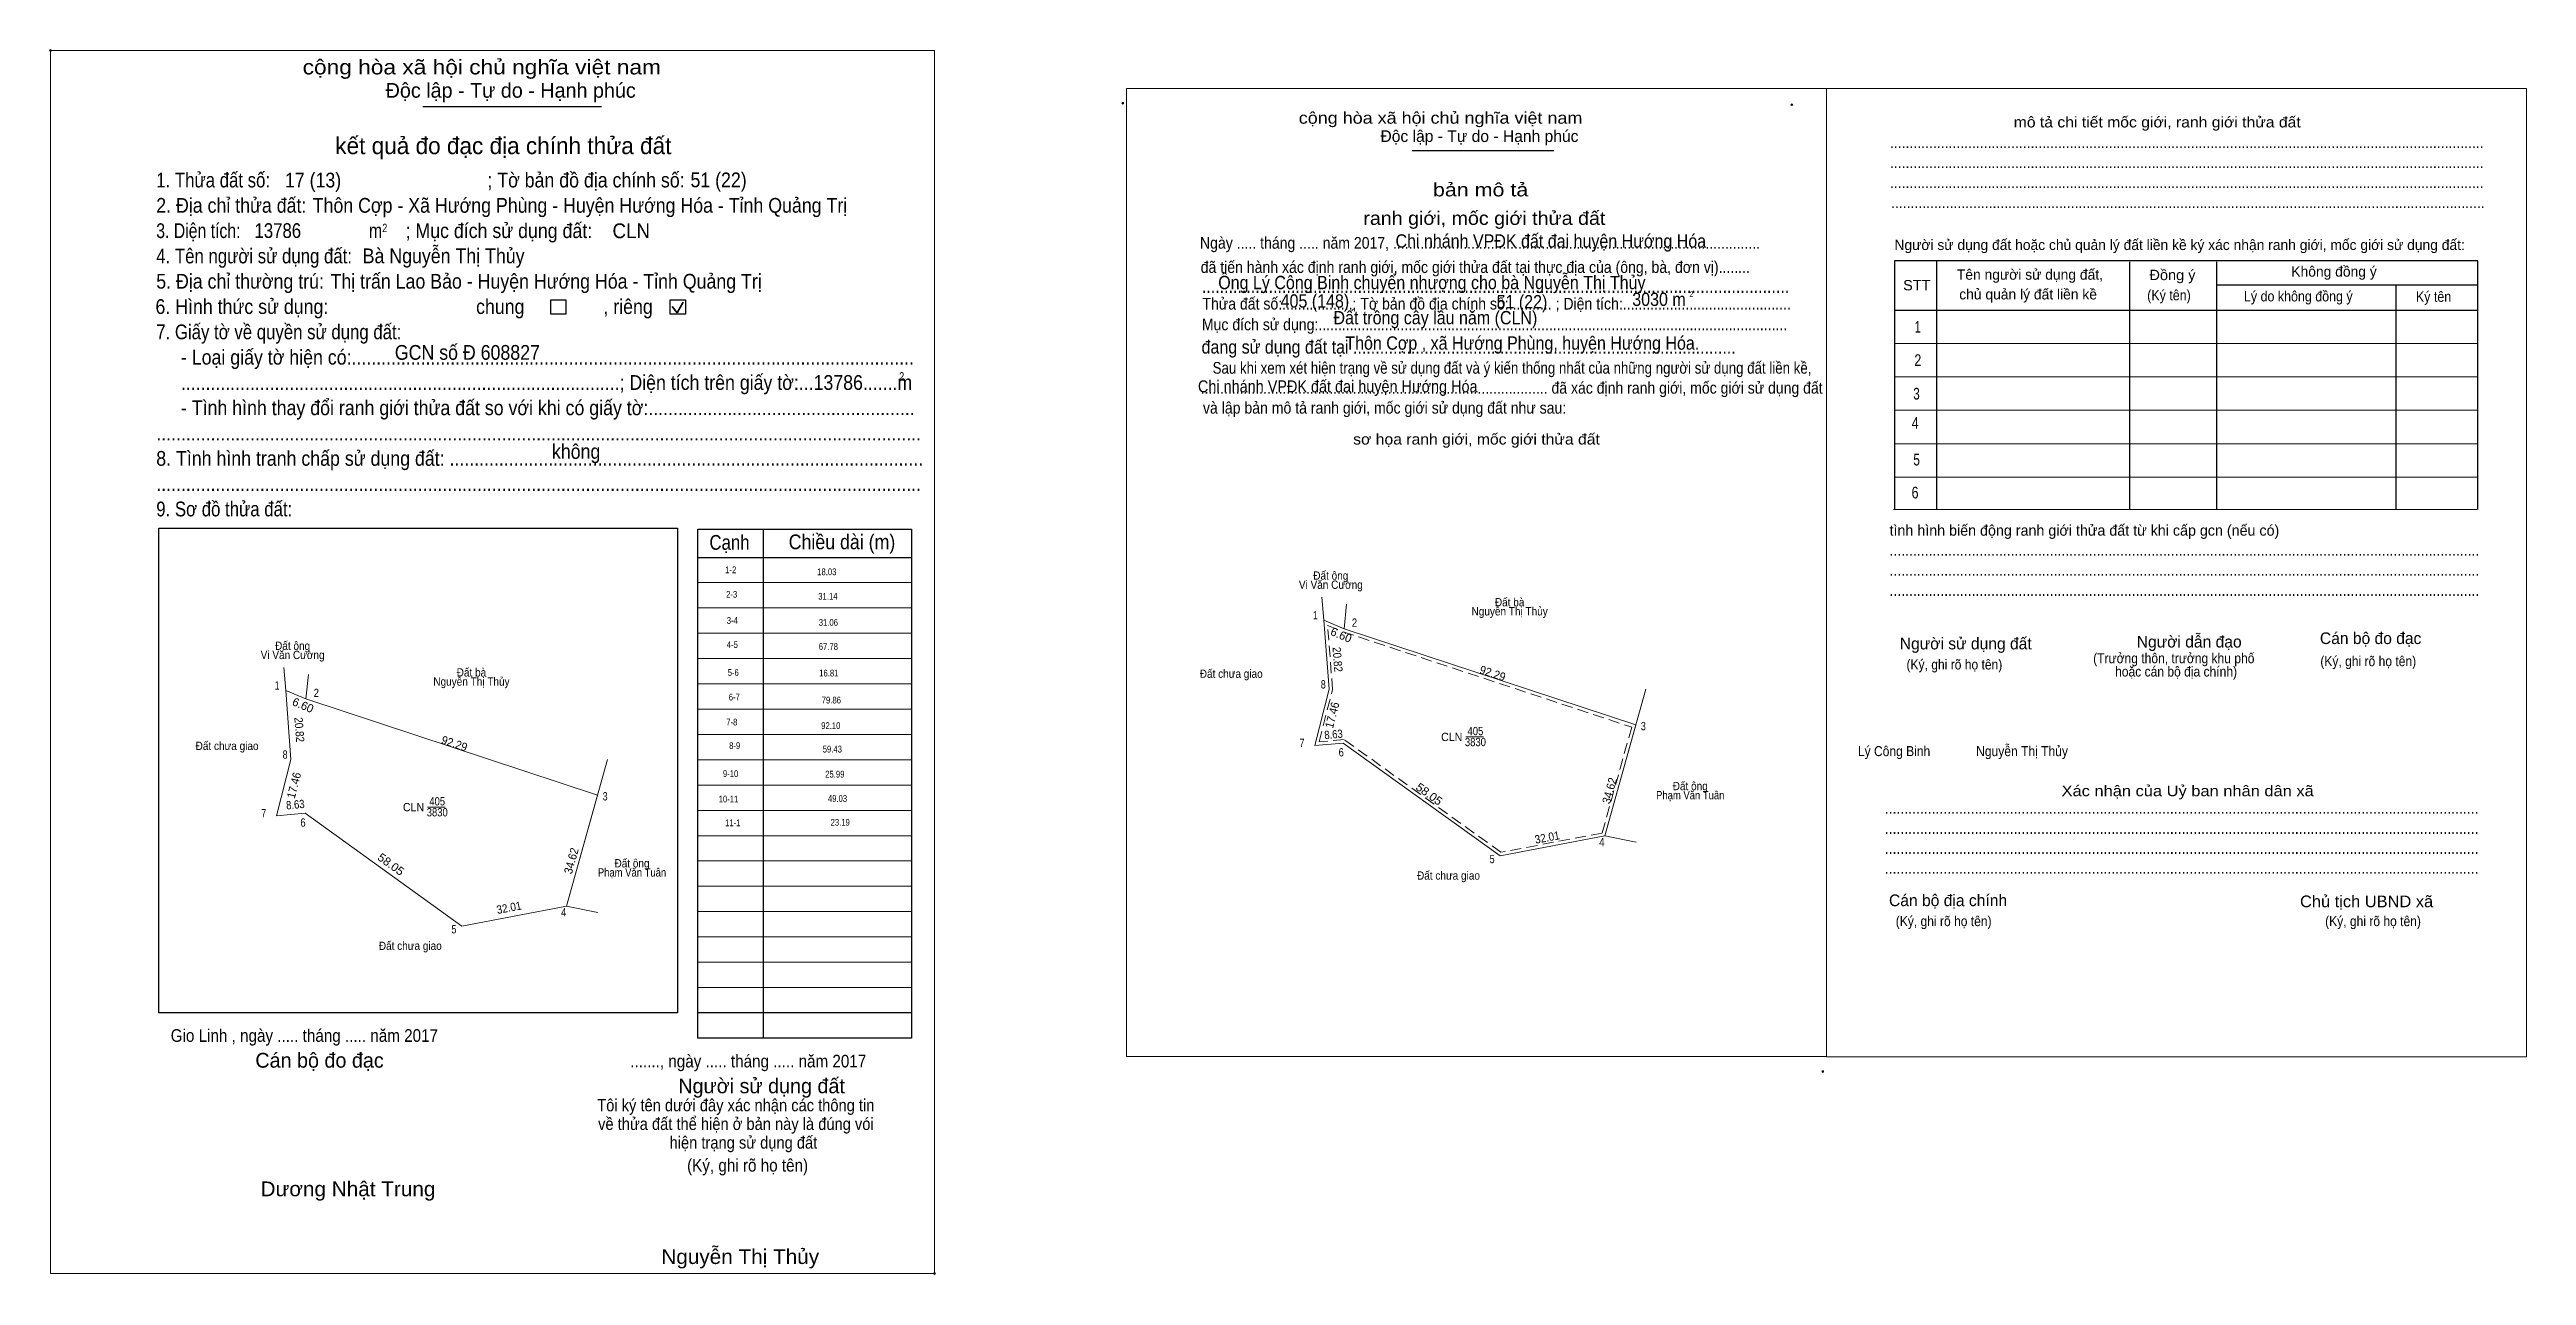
# Model space of a CAD drawing. Header units: metres. Extents: x 538839 to 540334, y 1849296 to 1850004.
# Drawn here: x 539590 to 540334, y 1849296 to 1849665 of the extents above; entities that cross this region are included whole.
import ezdxf
from ezdxf.enums import TextEntityAlignment as Align

# ---------------------------------------------------------------- set-up
doc = ezdxf.new("R2010")
doc.units = ezdxf.units.M
doc.header["$LTSCALE"] = 1.1
doc.header["$PDMODE"] = 32
doc.header["$PDSIZE"] = 0.55
doc.linetypes.add('DOTTED', pattern=[1.5, 0.3, -1.2])
doc.linetypes.add('MEDIUM_DASHED', pattern=[4.5, 3, -1.5])
for name, color, linetype, lineweight in [('1', 7, 'DOTTED', 13), ('10', 7, 'Continuous', 13), ('57', 7, 'Continuous', 13), ('6', 7, 'Continuous', 13), ('63', 7, 'Continuous', 25), ('7', 7, 'Continuous', 13)]:
    doc.layers.add(name, color=color, linetype=linetype, lineweight=lineweight)
doc.layers.add('25', color=7, linetype='Continuous')
doc.layers.add('30', color=7, linetype='Continuous')

msp = doc.modelspace()

# ---------------------------------------------------------------- texts
at = {"layer": '1'}
for s, width, p in [('405', 0.85, (540018.55, 1849458.59)), ('CLN', 0.95, (540011.425, 1849456.84)), ('3830', 0.85, (540018.555, 1849455.3)), ('CLN', 0.95, (539699.395, 1849435.74)), ('405', 0.85, (539706.52, 1849437.49)), ('3830', 0.85, (539706.525, 1849434.2))]:
    msp.add_text(s, height=2.5, dxfattribs=dict(at, width=width)).set_placement(p, align=Align.CENTER)
for s, height, width, p in [('Gio Linh , ngày ..... tháng ..... năm 2017', 3.8, 0.9, (539626.42, 1849366.46)), ('Dương Nhật Trung', 4.435, 1.05, (539653.42, 1849320.06)), ('Nguyễn Thị Thủy', 4.435, 1.05, (539773.88, 1849299.7))]:
    msp.add_text(s, height=height, dxfattribs=dict(at, width=width)).set_placement(p)
at = {"layer": '25', "width": 0.9}
for s, height, p in [('Chi nhánh VPĐK đất đai huyện Hướng Hóa', 4, (539994.53, 1849605.11)), ('Đất trồng cây lâu năm (CLN)', 4, (539975.89, 1849582.07)), ('Chi nhánh VPĐK đất đai huyện Hướng Hóa', 3.6, (539935.17, 1849561.63))]:
    msp.add_text(s, height=height, dxfattribs=at).set_placement(p)
at = {"layer": '30', "width": 0.85}
for s, height, p in [('1-2', 2.027, (539796.41, 1849507.28)), ('18.03', 2.03, (539826.5, 1849506.68)), ('2-3', 2.027, (539796.69, 1849499.93)), ('31.14', 2.03, (539826.82, 1849499.33)), ('3-4', 2.027, (539796.88, 1849492.08)), ('31.06', 2.03, (539826.97, 1849491.48)), ('4-5', 2.027, (539796.88, 1849484.82)), ('67.78', 2.03, (539826.97, 1849484.22)), ('5-6', 2.027, (539797.15, 1849476.43)), ('16.81', 2.03, (539827.11, 1849476.25)), ('6-7', 2.027, (539797.47, 1849469.04)), ('79.86', 2.03, (539827.86, 1849468.14)), ('7-8', 2.027, (539796.73, 1849461.54)), ('92.10', 2.03, (539827.7, 1849460.47)), ('8-9', 2.027, (539797.59, 1849454.46)), ('59.43', 2.03, (539828.16, 1849453.4)), ('9-10', 2.028, (539797.01, 1849446.05)), ('25.99', 2.03, (539828.9, 1849445.87)), ('10-11', 2.028, (539797.01, 1849438.4)), ('49.03', 2.03, (539829.71, 1849438.56)), ('11-1', 2.03, (539797.66, 1849431.25)), ('23.19', 2.03, (539830.53, 1849431.4))]:
    msp.add_text(s, height=height, dxfattribs=at).set_placement(p, align=Align.RIGHT)
at = {"layer": '6'}
for s, height, width, p in [('CLN', 4.435, 0.95, (539759.2, 1849607.96)), ('Bà Nguyễn Thị Thủy', 4.435, 0.9, (539684.12, 1849600.42)), ('Ông Lý Công Binh chuyển nhượng cho bà Nguyễn Thị Thủy', 4, 0.9, (539941.26, 1849592.63)), ('GCN số Đ 608827', 4.435, 0.9, (539693.78, 1849571.41))]:
    msp.add_text(s, height=height, dxfattribs=dict(at, width=width)).set_placement(p)
at = {"layer": '63'}
for s, width, p in [('Vi Văn Cường', 0.9, (539975.095, 1849502.58)), ('Đất ông', 0.9, (539975.09, 1849505.33)), ('Nguyễn Thị Thủy', 0.9, (540028.84, 1849494.58)), ('Đất bà', 0.9, (540028.84, 1849497.32)), ('Vi Văn Cường', 0.9, (539663.065, 1849481.48)), ('Đất ông', 0.9, (539663.06, 1849484.23)), ('Nguyễn Thị Thủy', 0.9, (539716.81, 1849473.48)), ('Đất bà', 0.9, (539716.81, 1849476.22)), ('Đất chưa giao', 0.9, (539945.16, 1849475.84)), ('Đất chưa giao', 0.9, (539643.37, 1849454.14)), ('Đất ông', 0.9, (540083.12, 1849442.08)), ('Phạm Văn Tuân', 0.85, (540083.12, 1849439.33)), ('Phạm Văn Tuân', 0.85, (539765.07, 1849416.12)), ('Đất ông', 0.9, (539765.07, 1849418.87)), ('Đất chưa giao', 0.9, (540010.46, 1849415.18)), ('Đất chưa giao', 0.9, (539698.43, 1849394.08))]:
    msp.add_text(s, height=2.5, dxfattribs=dict(at, width=width)).set_placement(p, align=Align.CENTER)
for s, width, p in [(' 1', 0.75, (539971.12, 1849493.4)), (' 2', 0.85, (539983, 1849491.17)), (' 1', 0.75, (539659.09, 1849472.3)), (' 8', 0.8, (539973.57, 1849472.64)), (' 2', 0.85, (539670.97, 1849470.07)), (' 3', 0.8, (540069.76, 1849460.09)), (' 8', 0.8, (539661.54, 1849451.54)), (' 7', 0.8, (539967.16, 1849455.02)), (' 6', 0.85, (539979.01, 1849452.21)), (' 3', 0.8, (539757.73, 1849438.99)), (' 7', 0.8, (539655.13, 1849433.92)), (' 6', 0.85, (539666.98, 1849431.11)), (' 5', 0.8, (540024.32, 1849420.14)), (' 4', 0.85, (540057.35, 1849425.23)), (' 5', 0.8, (539712.29, 1849399.04)), (' 4', 0.85, (539745.32, 1849404.13))]:
    msp.add_text(s, height=2.5, dxfattribs=dict(at, width=width)).set_placement(p, align=Align.RIGHT)
for p in [(539977.732, 1849487.559), (539665.702, 1849466.459)]:
    msp.add_text('6.60', height=2.5, rotation=337.28, dxfattribs=at).set_placement(p, align=Align.CENTER)
for s, rotation, width, p in [('20.82', 274.352, 0.9, (539975.882, 1849481.25)), ('92.29', 341.724, 0.95, (540023.323, 1849476.007)), ('17.46', 75.574, 0.95, (539976.714, 1849464.334)), ('20.82', 274.352, 0.9, (539663.852, 1849460.15)), ('8.63', 5.05, 0.85, (539976.01, 1849457.622)), ('92.29', 341.724, 0.95, (539711.293, 1849454.907)), ('17.46', 75.574, 0.95, (539664.684, 1849443.234)), ('34.62', 74.398, 0.95, (540060.049, 1849441.609)), ('8.63', 5.05, 0.85, (539663.98, 1849436.522)), ('58.05', 324.281, 1.05, (540003.93, 1849439.892)), ('32.01', 10.748, 0.9, (540040.352, 1849426.665)), ('58.05', 324.281, 1.05, (539691.9, 1849418.792)), ('34.62', 74.398, 0.95, (539748.019, 1849420.509)), ('32.01', 10.748, 0.9, (539728.322, 1849405.565))]:
    msp.add_text(s, height=2.5, rotation=rotation, dxfattribs=dict(at, width=width)).set_placement(p, align=Align.CENTER)
at = {"layer": '7'}
for s, height, width, p in [('cộng hòa xã hội chủ nghĩa việt nam', 4.435, 1.15, (539666.08, 1849657.16)), ('cộng hòa xã hội chủ nghĩa việt nam', 3.511, 1.15, (539965.45, 1849642.35)), ('........................................................................................................................................................', 3.511, 0.9, (540143.13, 1849635.03)), ('1. Thửa đất số:', 4.435, 0.85, (539622.08, 1849623.2)), ('17 (13)', 4.43, 0.9, (539660.76, 1849623.2)), ('; Tờ bản đồ địa chính số:', 4.435, 0.9, (539721.6, 1849623.2)), ('51 (22)', 4.43, 0.9, (539782.64, 1849623.26)), ('........................................................................................................................................................', 3.511, 0.9, (540143.13, 1849629.03)), ('........................................................................................................................................................', 3.511, 0.9, (540143.13, 1849622.99)), ('2. Địa chỉ thửa đất:', 4.435, 0.9, (539622.08, 1849615.6)), ('Thôn Cợp - Xã Hướng Phùng - Huyện Hướng Hóa - Tỉnh Quảng Trị', 4.435, 0.9, (539669.1, 1849615.6)), ('........................................................................................................................................................', 3.511, 0.9, (540143.45, 1849617.01)), ('3. Diện tích:', 4.435, 0.8, (539622.08, 1849607.99)), ('13786', 4.43, 0.85, (539651.61, 1849608.02)), ('m', 4.435, 0.8, (539686.02, 1849607.99)), ('2', 2.534, 0.8, (539690, 1849609.76)), ('; Mục đích sử dụng đất:', 4.435, 0.9, (539697, 1849607.99)), ('Ngày ..... tháng ..... năm 2017, ..............................................................................................', 3.51, 0.9, (539935.77, 1849604.79)), ('4. Tên người sử dụng đất:', 4.435, 0.85, (539622.08, 1849600.39)), (' đã tiến hành xác định ranh giới, mốc giới thửa đất tại thực địa của (ông, bà, đơn vị)........', 3.512, 0.9, (539934.81, 1849597.51)), ('5. Địa chỉ thường trú:', 4.435, 0.9, (539622.08, 1849592.79)), ('Thị trấn Lao Bảo - Huyện Hướng Hóa - Tỉnh Quảng Trị', 4.435, 0.9, (539674.46, 1849592.79)), ('STT', 3.11, 1.05, (540147.09, 1849592.27)), ('Đồng ý', 3.11, 1.05, (540221.13, 1849595.35)), ('6. Hình thức sử dụng:', 4.435, 0.9, (539621.84, 1849585.18)), ('chung                , riêng', 4.435, 0.9, (539718.2, 1849585.18)), ('Thửa đất số:..................; Tờ bản đồ địa chính số:........... ; Diện tích:...........................................', 3.512, 0.9, (539936.49, 1849586.51)), ('....................................................................................................................................', 4, 0.9, (539936.33, 1849591.51)), ('405 (148)', 4, 0.9, (539960.01, 1849587.08)), ('51 (22)', 4, 0.9, (540024.91, 1849586.87)), ('3030 m', 4, 0.9, (540065.69, 1849587.59)), ('2', 1.6, 0.8, (540082.86, 1849590.32)), ('(Ký tên)', 3.11, 0.9, (540220.45, 1849589.27)), ('Lý do không đồng ý', 3.11, 0.9, (540249.53, 1849588.95)), ('Ký tên', 3.11, 0.9, (540301.21, 1849588.83)), ('7. Giấy tờ về quyền sử dụng đất:', 4.435, 0.85, (539622.08, 1849577.58)), ('Mục đích sử dụng:........................................................................................................................', 3.512, 0.9, (539936.33, 1849580.27)), ('Thôn Cợp , xã Hướng Phùng, huyện Hướng Hóa.', 4, 0.9, (539979.45, 1849574.45)), ('     - Loại giấy tờ hiện có:..................................................................................................................', 4.435, 0.9, (539622.08, 1849569.97)), ('đang sử dụng đất tại ......................................................................................', 4, 0.9, (539936.25, 1849573.27)), ('Sau khi xem xét hiện trạng về sử dụng đất và ý kiến thống nhất của những người sử dụng đất liền kề,', 3.512, 0.85, (539939.57, 1849567.23)), ('     .........................................................................................; Diện tích trên giấy tờ:...13786.......m', 4.43, 0.9, (539622.08, 1849562.37)), ('2', 2.534, 0.8, (539845.37, 1849565.16)), ('......................................................................................... đã xác định ranh giới, mốc giới sử dụng đất', 3.504, 0.9, (539935.97, 1849561.23)), ('     - Tình hình thay đổi ranh giới thửa đất so với khi có giấy tờ:......................................................', 4.435, 0.9, (539622.08, 1849554.77)), (' và lập bản mô tả ranh giới, mốc giới sử dụng đất như sau:', 3.512, 0.9, (539935.49, 1849555.23)), ('8. Tình hình tranh chấp sử dụng đất: ................................................................................................', 4.435, 0.9, (539622.08, 1849539.56)), ('...........................................................................................................................................................', 4.435, 0.9, (539622.08, 1849547.16)), ('không', 4.435, 0.9, (539741, 1849541.65)), ('9. Sơ đồ thửa đất:', 4.435, 0.85, (539622.08, 1849524.36)), ('...........................................................................................................................................................', 4.435, 0.9, (539622.08, 1849531.96)), ('Cạnh', 4.435, 0.85, (539788.34, 1849514.32)), ('Chiều dài (m)', 4.435, 0.9, (539812.16, 1849514.48)), ('.......................................................................................................................................................', 3.511, 0.9, (540143.01, 1849512.51)), ('.......................................................................................................................................................', 3.511, 0.9, (540143.01, 1849506.51)), ('.......................................................................................................................................................', 3.511, 0.9, (540143.01, 1849500.47)), ('(Ký, ghi rõ họ tên)', 3.01, 0.9, (540272.49, 1849479.35)), ('(Ký, ghi rõ họ tên)', 3.01, 0.9, (540148.11, 1849478.35)), ('Lý Công Binh', 3.01, 0.9, (540133.51, 1849452.31)), ('Nguyễn Thị Thủy', 3.01, 0.9, (540169.05, 1849452.31)), ('........................................................................................................................................................', 3.511, 0.9, (540141.57, 1849434.99)), ('........................................................................................................................................................', 3.511, 0.9, (540141.57, 1849428.95)), ('........................................................................................................................................................', 3.511, 0.9, (540141.57, 1849422.95)), ('........................................................................................................................................................', 3.511, 0.9, (540141.57, 1849416.95)), ('Chủ tịch UBND xã', 3.512, 1.05, (540266.39, 1849406.91)), ('(Ký, ghi rõ họ tên)', 3.01, 0.9, (540144.89, 1849401.23)), ('(Ký, ghi rõ họ tên)', 3.01, 0.9, (540273.93, 1849401.23)), ('......., ngày ..... tháng ..... năm 2017', 3.8, 0.9, (539764.54, 1849358.77)), ('(Ký, ghi rõ họ tên)', 3.802, 0.9, (539781.62, 1849327.47))]:
    msp.add_text(s, height=height, dxfattribs=dict(at, width=width)).set_placement(p)
for s, height, p in [('Độc lập - Tự do - Hạnh phúc', 4.435, (539691.02, 1849650.16)), ('Độc lập - Tự do - Hạnh phúc', 3.511, (539990.01, 1849636.87)), ('Người sử dụng đất hoặc chủ quản lý đất liền kề ký xác nhận ranh giới, mốc giới sử dụng đất:', 3.11, (540144.49, 1849604.39)), ('Tên người sử dụng đất,', 3.11, (540163.25, 1849595.47)), ('Không đồng ý', 3.11, (540263.77, 1849596.39)), ('chủ quản lý đất liền kề', 3.11, (540163.97, 1849589.55)), ('tình hình biến động ranh giới thửa đất từ khi cấp gcn (nếu có)', 3.21, (540143.01, 1849518.55)), ('Người dẫn đạo', 3.51, (540217.31, 1849484.95)), ('Cán bộ đo đạc', 3.504, (540272.37, 1849485.99)), ('Người sử dụng đất', 3.512, (540146.09, 1849484.39)), ('Cán bộ địa chính', 3.512, (540142.85, 1849407.23)), ('Cán bộ đo đạc', 4.435, (539651.86, 1849358.7)), ('Người sử dụng đất', 4.435, (539778.98, 1849351))]:
    msp.add_text(s, height=height, dxfattribs=at).set_placement(p)
for s, height, p in [('kết quả đo đạc địa chính thửa đất', 5.069, (539726.4, 1849633.21)), ('.', 1.267, (539855.993, 1849296.26))]:
    msp.add_text(s, height=height, dxfattribs=at).set_placement(p, align=Align.CENTER)
for s, height, width, p in [('mô tả chi tiết mốc giới, ranh giới thửa đất', 3.21, 1.1, (540223.465, 1849641.23)), ('bản mô tả', 4.014, 1.2, (540020.11, 1849620.51)), ('ranh giới, mốc giới thửa đất', 4.014, 1.1, (540021.235, 1849611.95)), ('1', 3.512, 0.7, (540151.5, 1849579.55)), ('2', 3.512, 0.8, (540151.525, 1849569.55)), ('3', 3.512, 0.75, (540151.12, 1849559.47)), ('sơ họa ranh giới, mốc giới thửa đất', 3.21, 1.1, (540018.88, 1849545.95)), ('4', 3.512, 0.8, (540150.735, 1849550.71)), ('5', 3.512, 0.75, (540151.145, 1849539.67)), ('6', 3.512, 0.8, (540150.685, 1849529.75)), ('(Trưởng thôn, trưởng khu phố', 3.01, 0.9, (540228.45, 1849480.23)), ('hoặc cán bộ địa chính)', 3.01, 0.9, (540229.135, 1849476.23)), ('Xác nhận của Uỷ ban nhân dân xã', 3.212, 1.15, (540232.615, 1849440.27)), ('Tôi ký tên dưới đây xác nhận các thông tin', 3.664, 0.9, (539796.265, 1849345.59)), ('về thửa đất thể hiện ở bản này là đúng vói', 3.664, 0.9, (539796.29, 1849339.98)), ('hiện trạng sử dụng đất', 3.664, 0.9, (539798.55, 1849334.37))]:
    msp.add_text(s, height=height, dxfattribs=dict(at, width=width)).set_placement(p, align=Align.CENTER)

# ---------------------------------------------------------------- linework, layer by layer
at = {"layer": '1', "linetype": 'MEDIUM_DASHED'}
msp.add_lwpolyline([(539974.14, 1849491.61), (539978.76, 1849489.67), (540065.52, 1849461.02), (540056.63, 1849429.2), (540026.22, 1849423.42), (539979.13, 1849457.28), (539971.57, 1849456.61), (539975.61, 1849472.31)], close=True, dxfattribs=at)
at = {"layer": '10'}
for p, q in [((539973.02, 1849493.16), (539972.42, 1849500.03)), ((539979.83, 1849497.93), (539979.11, 1849490.61)), ((539660.99, 1849472.06), (539660.39, 1849478.93)), ((539667.8, 1849476.83), (539667.08, 1849469.51)), ((540069.75, 1849472.42), (540057.43, 1849428.33)), ((539757.72, 1849451.32), (539745.4, 1849407.23)), ((540057.43, 1849428.33), (540066.84, 1849426.42)), ((539745.4, 1849407.23), (539754.81, 1849405.32))]:
    msp.add_line(p, q, dxfattribs=at)
at = {"layer": '57'}
for p, q in [((539979.11, 1849490.61), (540066.74, 1849461.67)), ((539667.08, 1849469.51), (539754.71, 1849440.57))]:
    msp.add_line(p, q, dxfattribs=at)
at = {"layer": '6'}
for points in [[(539973.02, 1849493.16), (539974.6, 1849472.4), (539970.25, 1849455.49), (539978.85, 1849456.25), (540025.98, 1849422.36), (540057.43, 1849428.33), (540066.74, 1849461.67)], [(539973.02, 1849493.16), (539979.11, 1849490.61), (539973.02, 1849493.16)], [(539660.99, 1849472.06), (539662.57, 1849451.3), (539658.22, 1849434.39), (539666.82, 1849435.15), (539713.95, 1849401.26), (539745.4, 1849407.23), (539754.71, 1849440.57)], [(539660.99, 1849472.06), (539667.08, 1849469.51), (539660.99, 1849472.06)]]:
    msp.add_lwpolyline(points, dxfattribs=at)
at = {"layer": '63', "lineweight": 13}
for p, q in [((540015.68, 1849458.07), (540020.95, 1849458.07)), ((539703.65, 1849436.97), (539708.92, 1849436.97))]:
    msp.add_line(p, q, dxfattribs=at)
at = {"layer": '7', "lineweight": 25}
for p, q in [((539702.19, 1849647.5), (539755.92, 1849647.5)), ((539999.56, 1849634.34), (540042.1, 1849634.34)), ((540157.09, 1849601.19), (540157.09, 1849526.47)), ((540215.13, 1849600.89), (540215.13, 1849526.47)), ((540241.32, 1849600.89), (540241.32, 1849526.47)), ((540241.32, 1849593.96), (540319.78, 1849593.96)), ((540295.2, 1849593.96), (540295.2, 1849526.47)), ((540144.49, 1849586.34), (540319.78, 1849586.34)), ((539784.81, 1849367.58), (539784.81, 1849520.53)), ((539804.45, 1849520.53), (539804.45, 1849367.58)), ((539784.81, 1849512.04), (539849.05, 1849512.04)), ((539849.05, 1849375.18), (539784.81, 1849375.18)), ((539849.05, 1849367.58), (539784.81, 1849367.58))]:
    msp.add_line(p, q, dxfattribs=at)
at = {"layer": '7', "lineweight": 35}
for p, q in [((539777.12, 1849587.44), (539778.64, 1849585.48)), ((539778.64, 1849585.48), (539780.48, 1849588.77))]:
    msp.add_line(p, q, dxfattribs=at)
at = {"layer": '7'}
for p, q in [((540144.49, 1849576.31), (540319.78, 1849576.31)), ((540144.49, 1849566.27), (540319.78, 1849566.27)), ((540144.49, 1849556.24), (540319.78, 1849556.24)), ((540144.49, 1849546.2), (540319.78, 1849546.2)), ((540144.49, 1849536.17), (540319.78, 1849536.17)), ((540144.19, 1849526.47), (540319.48, 1849526.47)), ((539784.81, 1849504.44), (539849.05, 1849504.44)), ((539784.81, 1849496.83), (539849.05, 1849496.83)), ((539784.81, 1849489.23), (539849.05, 1849489.23)), ((539784.81, 1849481.63), (539849.05, 1849481.63)), ((539784.81, 1849474.02), (539849.05, 1849474.02)), ((539784.81, 1849466.42), (539849.05, 1849466.42)), ((539784.81, 1849458.82), (539849.05, 1849458.82)), ((539784.81, 1849451.21), (539849.05, 1849451.21)), ((539784.81, 1849443.61), (539849.05, 1849443.61)), ((539784.81, 1849436.01), (539849.05, 1849436.01)), ((539784.81, 1849428.4), (539849.05, 1849428.4)), ((539784.81, 1849420.8), (539849.05, 1849420.8)), ((539784.81, 1849413.2), (539849.05, 1849413.2)), ((539784.81, 1849405.59), (539849.05, 1849405.59)), ((539784.81, 1849397.99), (539849.05, 1849397.99)), ((539784.81, 1849390.39), (539849.05, 1849390.39)), ((539784.81, 1849382.78), (539849.05, 1849382.78)), ((539784.81, 1849375.18), (539849.05, 1849375.18))]:
    msp.add_line(p, q, dxfattribs=at)
for points in [[(539590.28, 1849664.36), (539855.97, 1849664.36), (539855.97, 1849296.87), (539590.28, 1849296.87)], [(539913.69, 1849652.98), (540124.06, 1849652.98), (540124.06, 1849362.01), (539913.69, 1849362.01)], [(540124.07, 1849652.98), (540334.44, 1849652.98), (540334.44, 1849362), (540124.07, 1849362)], [(540124.07, 1849652.97), (540334.44, 1849652.97), (540334.44, 1849362), (540124.07, 1849362)]]:
    msp.add_lwpolyline(points, close=True, dxfattribs=at)
at = {"layer": '7', "lineweight": 25}
for points in [[(540319.78, 1849526.47), (540319.78, 1849601.19), (540144.49, 1849601.19), (540144.49, 1849526.47)], [(539784.81, 1849520.53), (539849.05, 1849520.53), (539849.05, 1849367.58)]]:
    msp.add_lwpolyline(points, dxfattribs=at)
for points in [[(539740.63, 1849589.4), (539745.19, 1849589.4), (539745.19, 1849585.15), (539740.63, 1849585.15)], [(539776.53, 1849589.4), (539781.1, 1849589.4), (539781.1, 1849585.15), (539776.53, 1849585.15)], [(539622.86, 1849520.78), (539778.72, 1849520.78), (539778.72, 1849375.18), (539622.86, 1849375.18)]]:
    msp.add_lwpolyline(points, close=True, dxfattribs=at)
at = {"layer": '7'}
for p in [(539590.28, 1849664.36), (539912.56, 1849648.49), (540113.67, 1849648.07), (540122.93, 1849357.51), (539855.97, 1849296.87)]:
    msp.add_point(p, dxfattribs=at)

msp.set_redraw_order([(e.dxf.handle, doc.entitydb.next_handle()) for e in msp.query("TEXT MTEXT ATTDEF DIMENSION ARC_DIMENSION")])  # texts and dimensions are drawn at this point

doc.saveas('drawing.dxf')
